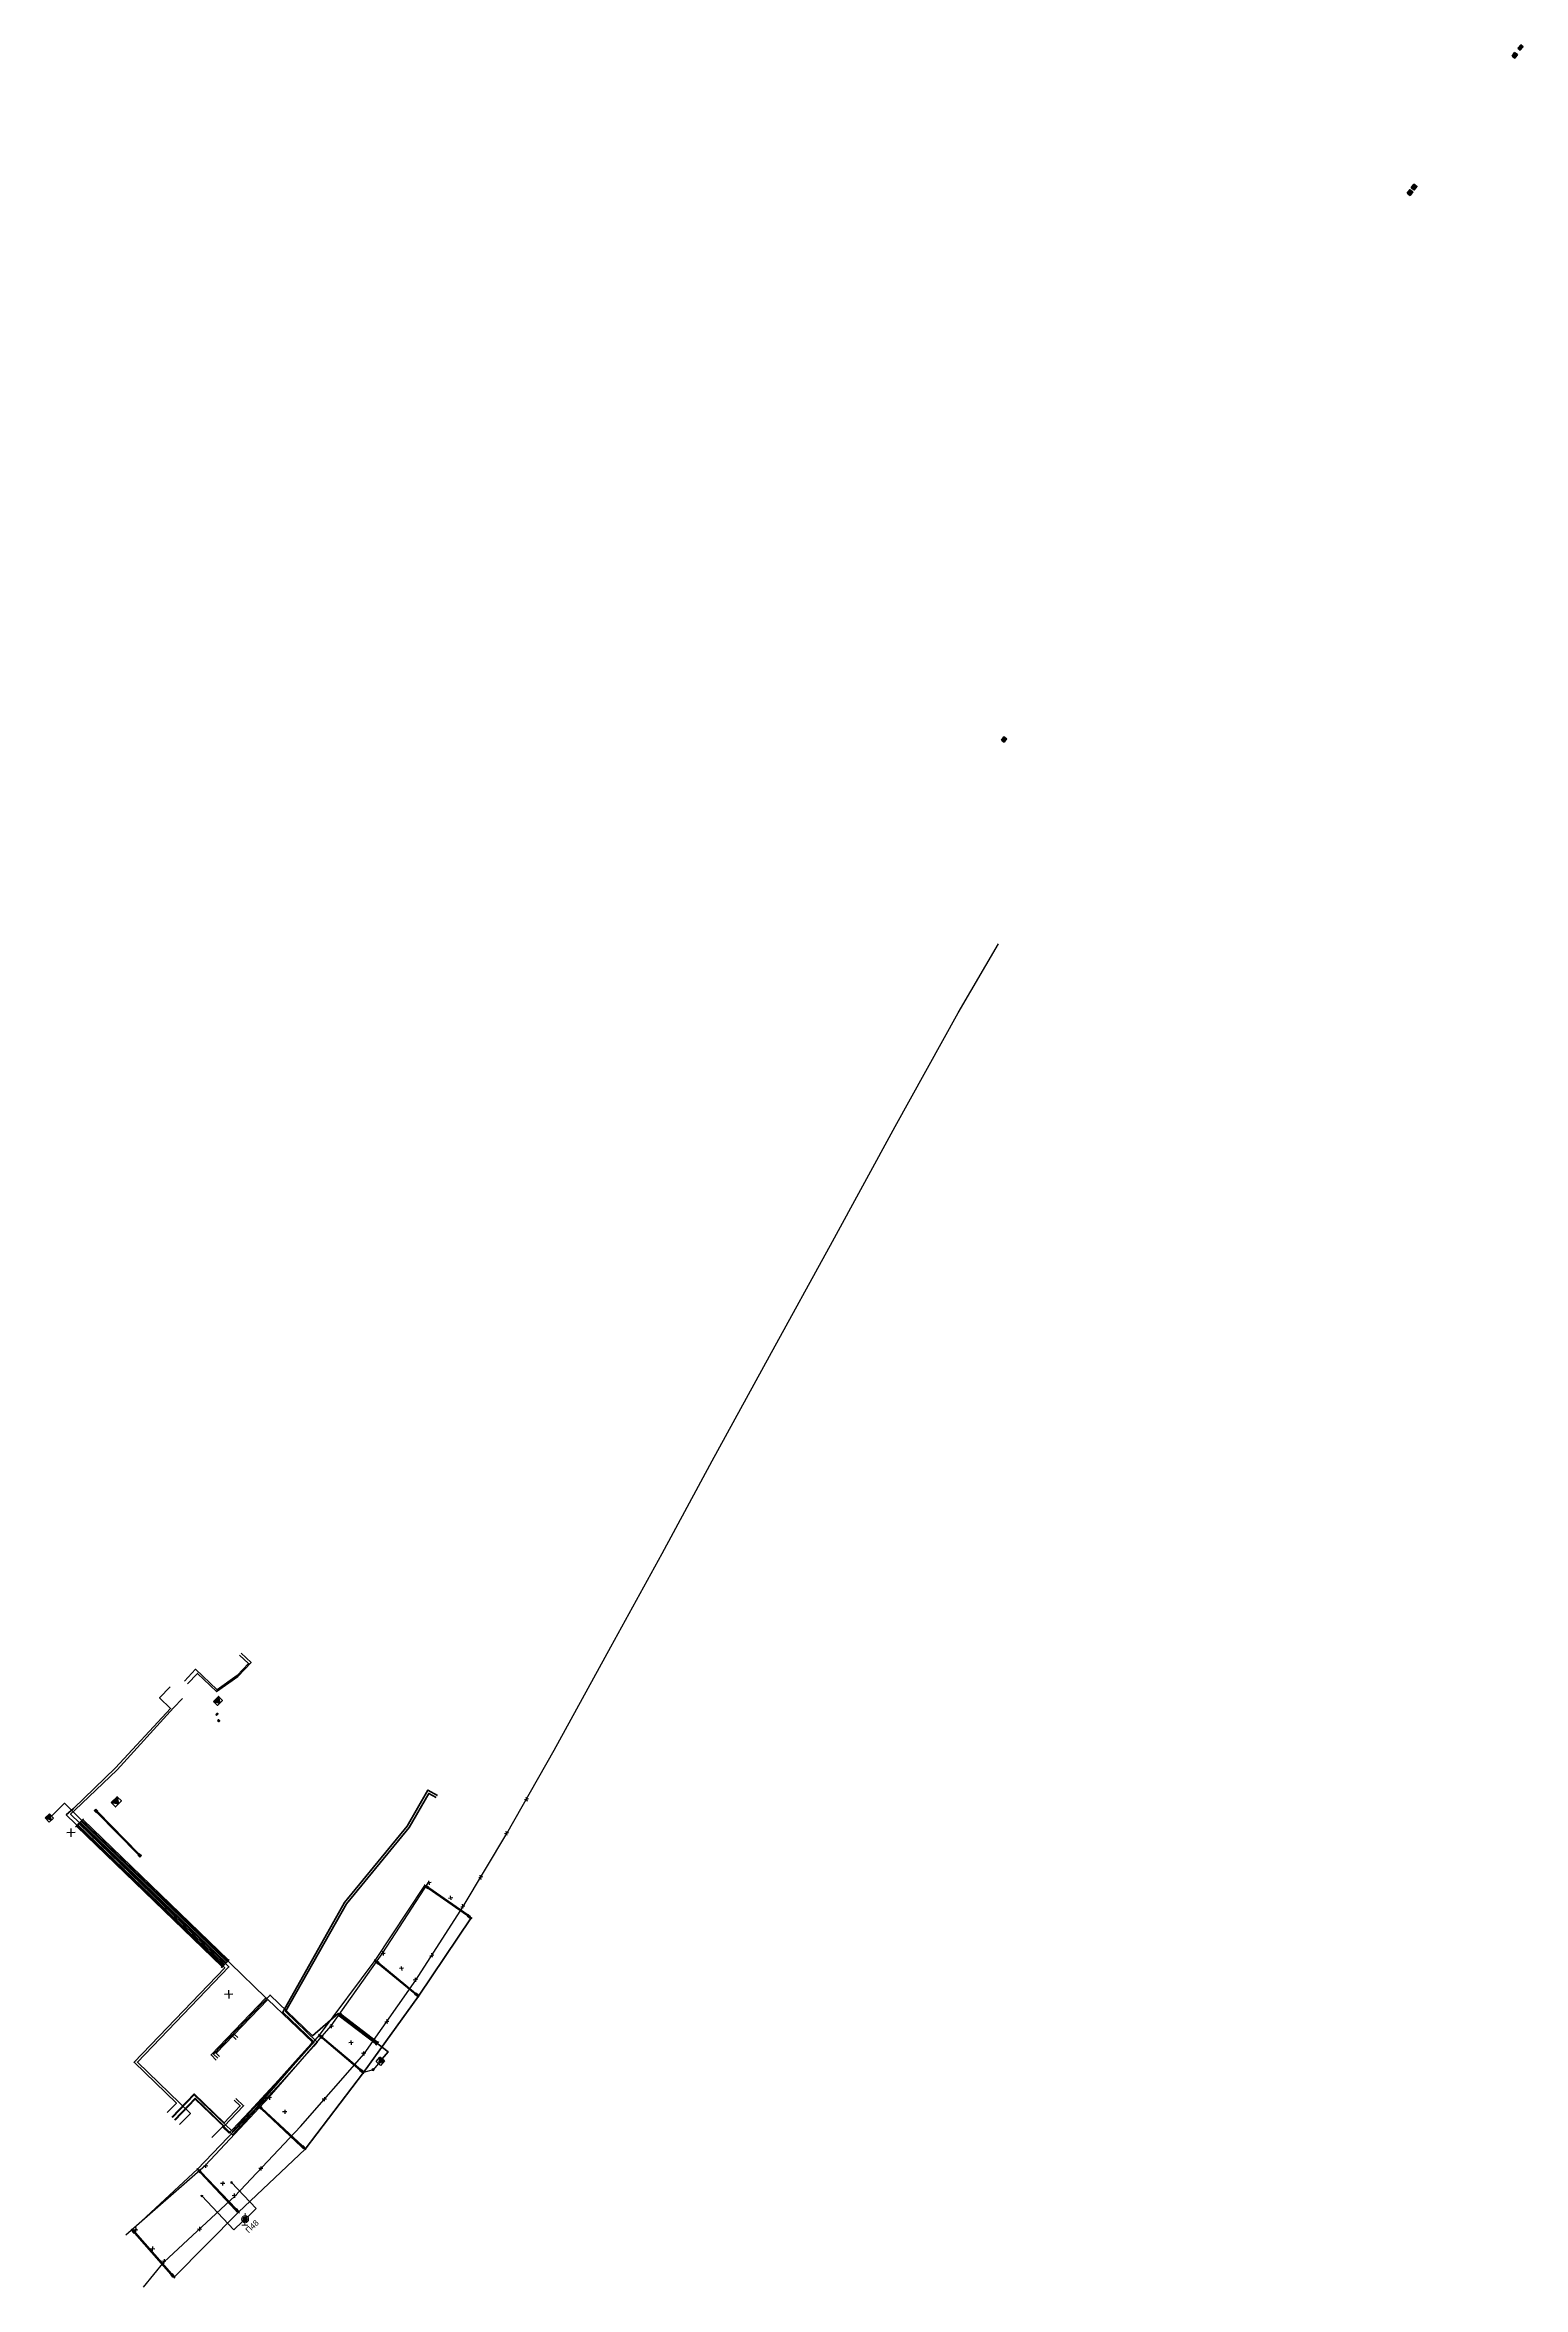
# Model space of a CAD drawing. Header units: metres. Extents: x -1 to 11335, y -5551 to 3.
# Drawn here: x 10712 to 11335, y -5551 to -4607 of the extents above; entities outside this region: 1.
import ezdxf
from ezdxf.lldxf.tags import DXFTag

# ---------------------------------------------------------------- set-up
doc = ezdxf.new("R2010")
doc.units = ezdxf.units.M
for name, pattern in [('$AUDIT_BAD_LTYPE1', [0]), ('CONTINOUS', [0]), ('Cплошная', [0])]:
    doc.linetypes.add(name, pattern=pattern)
for name, color, linetype, lineweight in [('_ПР_КС_Демонтаж', 1, 'Continuous', 30), ('_ПР_КС_Номер разъединителя', 1, 'Continuous', 13), ('_ПР_КС_Разъединитель', 1, 'Continuous', 15), ('МГТ_Консоль опоры КС', 1, 'Continuous', 40), ('МГТ_КС_ВЛ-10(6) кВ_ПР', 5, 'ВЛ ДПР', 40), ('МГТ_КС_Опора КС металл.', 7, 'Continuous', 15), ('МГТ_КС_Опора КС металл.ПР', 1, 'Continuous', 15), ('МГТ_КС_Ригель жп ПР', 1, 'Continuous', 20), ('МГТ_НВК_В1_СЕТЬ', 160, 'B1', 60), ('МГТ_НВК_В2_Сеть', 150, '$AUDIT_BAD_LTYPE1', 40), ('МГТ_ШУЭС', 250, 'Continuous', 5), ('МГТ_ЭС', 1, 'WK', 80), ('МГТ_ЭС_ВЛ-04 кВ', 7, 'Continuous', 30), ('МГТ_ЭС_ВЛ-10(6) кВ', 7, 'ВЛ ДПР', 30), ('МГТ_ЭС_ВЛ-10(6) кВ_ПР', 1, 'ЖДК_ВЛ2', 30), ('МГТ_ЭС_КЛ-04 кВ', 1, '2ПRКабельная_линия', 40), ('МГТ_ЭС_КЛ_10 кВ', 1, '2ПRКабельная_линия', 40), ('МГТ_ЭС_Опора ВЛ ж.б.', 1, 'Continuous', 15), ('МГТ_ЭС_Тр-ые подстанции', 7, 'Continuous', 40), ('МГТ_ЭС_Трансформаторная подстанция', 5, 'Continuous', 30)]:
    doc.layers.add(name, color=color, linetype=linetype, lineweight=lineweight)
doc.layers.add('С-ПС_блок', color=7, linetype='Continuous')
doc.layers.get('МГТ_НВК_В1_СЕТЬ').off()
doc.styles.add('1409_тхт0', font='calibri.ttf', dxfattribs={"width": 0.8, "oblique": 7})
doc.styles.add('ROMANS', font='ROMANS.shx', dxfattribs={"width": 0.6, "height": 4})
doc.styles.get("Standard").update_dxf_attribs({"font": 'arial.ttf'})
doc.styles.add('Р-131', font='P131.ttf')
doc.styles.add('ТипЛин', font='')
doc.styles.add('ЭС_', font='simplex.shx', dxfattribs={"width": 0.5, "oblique": 15})
doc.styles.get('ТипЛин').set_extended_font_data('GOST type B')
doc.linetypes.add('2ПRКабельная_линия', pattern='A,2,-1,["WК",ROMANS,S=0.1,R=0,X=-0.8,Y=-0.2],-0.25', length=3.25)
doc.linetypes.add('B1', pattern='A,16.258147,-2.141853,["В1",1409_тхт0,S=3,R=0,X=0,Y=-1.5],-6.426757,15.173243', length=40)
doc.linetypes.add('WK', pattern='A,50,-2,[" WK ",Standard,S=4,R=0,X=4,Y=-2],-25', length=77)
doc.linetypes.add('ВЛ ДПР', pattern='A,20,-2,["WL",ТипЛин,S=2,R=0,X=-1.2,Y=-1],-3,10', length=35)
doc.linetypes.add('ЖДК_ВЛ2', pattern='A,15.3,-2.35,["WL",Standard,S=1,R=0,X=-1.2,Y=-0.5],-2.35', length=20)
tags = doc.linetypes.add('КС_ВЛ-0.4 по КС', pattern='A,1.2,-0.2,["WL-0.4",ЭС_,S=0.1,R=0,X=-0.1,Y=-0.05],-0.5', length=1.9).pattern_tags.tags
tags[6] = DXFTag(74, 10)
doc.linetypes.add('ферма', pattern='A,1e-07,-0.5,[131,ltypeshp.shx,S=0.5,R=0,X=-0.5,Y=0],-1,[131,ltypeshp.shx,S=0.5,R=180,X=0.5,Y=0],-1e-07,[130,ltypeshp.shx,S=1.5,R=90,X=-0.5,Y=0.5],-1e-07,[130,ltypeshp.shx,S=1.5,R=90,X=-0.5,Y=-0.5],-0.5', length=2)

# ---------------------------------------------------------------- blocks, each defined once
blk = doc.blocks.new('ПГ')
at = {"layer": 'МГТ_НВК_В2_Сеть'}
h = blk.add_hatch(dxfattribs=at)
h.set_pattern_fill('ANGLE', color=256)
h.set_pattern_definition([(0, (0, 0), (0, 6.985), [5.08, -1.905]), (90, (0, 0), (-6.985, 4e-16), [5.08, -1.905])])
h.paths.add_polyline_path([(3316681.64, 259090.53), (3316681.64, 259089.03, 0.032667), (3316681.73, 259089.04, 0.936732)])
blk = doc.blocks.new('опора_1')
at = {"layer": 'МГТ_КС_Опора КС металл.'}
for points in [[(3529.65, -11586.62), (3529.66, -11587.12), (3530.16, -11587.12), (3530.15, -11586.62), (3529.65, -11586.62)], [(3529.65, -11586.62), (3530.16, -11587.12)], [(3529.66, -11587.12), (3530.15, -11586.62)]]:
    blk.add_lwpolyline(points, dxfattribs=at)
blk = doc.blocks.new('Трансформаторная подстанция')
at = {"linetype": 'Continuous'}
h = blk.add_hatch(color=256, dxfattribs=at)
h.dxf.hatch_style = 1
h.paths.add_polyline_path([(168175.4, -2359915.7), (168172.3, -2359911.1), (168170.5, -2359916.3)])
blk.add_lwpolyline([(168175.4, -2359915.7), (168170.5, -2359916.3), (168169.9, -2359911.4), (168174.8, -2359910.8)], close=True, dxfattribs=at)
blk.add_lwpolyline([(168175.4, -2359915.7), (168172.3, -2359911.1), (168170.5, -2359916.3), (168175.4, -2359915.7)], dxfattribs=at)
blk = doc.blocks.new('*U294')
at = {"color": 0, "lineweight": -2}
for p, q in [((-0.2, 15.2), (-1.1, -27.9)), ((0.8, 15.2), (-0.1, -27.9))]:
    blk.add_line(p, q, dxfattribs=at)
at = {"color": 7, "lineweight": -2, "ltscale": 5, "true_color": 0xffffff, "const_width": 1.7}
for points in [[(0.3, 15.2), (0.4, 17.7)], [(-0.6, -30.4), (-0.6, -27.9)]]:
    blk.add_lwpolyline(points, dxfattribs=at)
at = {"color": 0, "lineweight": -2}
for points in [[(-0.5, 15.2), (1.2, 15.2), (1.2, 17.7), (-0.5, 17.7)], [(-1.5, -30.4), (0.2, -30.4), (0.3, -27.9), (-1.4, -27.9)]]:
    blk.add_lwpolyline(points, close=True, dxfattribs=at)
blk = doc.blocks.new('*U295')
at = {"color": 0, "lineweight": -2}
for p, q in [((0.4, 15.2), (-2.3, -31.1)), ((1.4, 15.1), (-1.3, -31.2))]:
    blk.add_line(p, q, dxfattribs=at)
at = {"color": 7, "lineweight": -2, "ltscale": 5, "true_color": 0xffffff, "const_width": 1.7}
for points in [[(0.9, 15.2), (1, 17.6)], [(-1.9, -33.6), (-1.8, -31.1)]]:
    blk.add_lwpolyline(points, dxfattribs=at)
at = {"color": 0, "lineweight": -2}
for points in [[(0, 15.2), (1.7, 15.1), (1.9, 17.6), (0.2, 17.7)], [(-2.8, -33.6), (-1.1, -33.7), (-0.9, -31.2), (-2.6, -31.1)]]:
    blk.add_lwpolyline(points, close=True, dxfattribs=at)
blk = doc.blocks.new('*U296')
at = {"color": 0, "lineweight": -2}
for p, q in [((-1.1, 15.1), (0.7, -31.5)), ((-0.1, 15.2), (1.7, -31.4))]:
    blk.add_line(p, q, dxfattribs=at)
at = {"color": 7, "lineweight": -2, "ltscale": 5, "true_color": 0xffffff, "const_width": 1.7}
for points in [[(-0.6, 15.2), (-0.7, 17.7)], [(1.3, -33.9), (1.2, -31.4)]]:
    blk.add_lwpolyline(points, dxfattribs=at)
at = {"color": 0, "lineweight": -2}
for points in [[(-1.4, 15.1), (0.3, 15.2), (0.2, 17.7), (-1.5, 17.6)], [(0.5, -34), (2.2, -33.9), (2.1, -31.4), (0.4, -31.5)]]:
    blk.add_lwpolyline(points, close=True, dxfattribs=at)
blk = doc.blocks.new('*U297')
at = {"color": 0, "lineweight": -2}
for p, q in [((-1.7, 14.6), (1.8, -26.9)), ((-0.8, 14.7), (2.8, -26.8))]:
    blk.add_line(p, q, dxfattribs=at)
at = {"color": 7, "lineweight": -2, "ltscale": 5, "true_color": 0xffffff, "const_width": 1.7}
for points in [[(-1.2, 14.6), (-1.5, 17.1)], [(2.5, -29.3), (2.3, -26.8)]]:
    blk.add_lwpolyline(points, dxfattribs=at)
at = {"color": 0, "lineweight": -2}
for points in [[(-2.1, 14.6), (-0.4, 14.7), (-0.6, 17.2), (-2.3, 17.1)], [(1.7, -29.4), (3.3, -29.3), (3.1, -26.8), (1.4, -26.9)]]:
    blk.add_lwpolyline(points, close=True, dxfattribs=at)
blk = doc.blocks.new('*U298')
at = {"color": 0, "lineweight": -2}
for p, q in [((-3.1, 14.4), (4.1, -25.4)), ((-2.1, 14.6), (5.1, -25.2))]:
    blk.add_line(p, q, dxfattribs=at)
at = {"color": 7, "lineweight": -2, "ltscale": 5, "true_color": 0xffffff, "const_width": 1.7}
for points in [[(-2.6, 14.5), (-3.1, 16.9)], [(5, -27.7), (4.6, -25.3)]]:
    blk.add_lwpolyline(points, dxfattribs=at)
at = {"color": 0, "lineweight": -2}
for points in [[(-3.4, 14.3), (-1.8, 14.6), (-2.2, 17.1), (-3.9, 16.8)], [(4.2, -27.9), (5.8, -27.6), (5.4, -25.1), (3.7, -25.4)]]:
    blk.add_lwpolyline(points, close=True, dxfattribs=at)
blk = doc.blocks.new('*U299')
at = {"color": 0, "lineweight": -2}
for p, q in [((-2, 14.6), (2, -25.3)), ((-1, 14.7), (3, -25.2))]:
    blk.add_line(p, q, dxfattribs=at)
at = {"color": 7, "lineweight": -2, "ltscale": 5, "true_color": 0xffffff, "const_width": 1.7}
for points in [[(-1.5, 14.6), (-1.7, 17.1)], [(2.8, -27.8), (2.5, -25.3)]]:
    blk.add_lwpolyline(points, dxfattribs=at)
at = {"color": 0, "lineweight": -2}
for points in [[(-2.3, 14.5), (-0.6, 14.7), (-0.9, 17.2), (-2.6, 17)], [(1.9, -27.9), (3.6, -27.7), (3.4, -25.2), (1.7, -25.4)]]:
    blk.add_lwpolyline(points, close=True, dxfattribs=at)
blk = doc.blocks.new('*U300')
at = {"color": 0, "lineweight": -2}
for p, q in [((1.24, -1.24), (-1.24, 1.24)), ((-1.24, -1.24), (1.24, 1.24))]:
    blk.add_line(p, q, dxfattribs=at)
blk = doc.blocks.new('_Опора')
h = blk.add_hatch(color=256)
edge = h.paths.add_edge_path()
edge.add_arc((168130.52, -2359877.99), 0.442, 9.38245, 369.38245)
edge = h.paths.add_edge_path(flags=16)
edge.add_arc((168130.52, -2359877.99), 0.203, 9.38245, 369.38245)
h = blk.add_hatch(color=0)
edge = h.paths.add_edge_path()
edge.add_arc((168130.52, -2359877.99), 0.125, 0, 360)
at = {"color": 0}
for radius in [0.52, 0.125]:
    blk.add_circle((168130.52, -2359877.99), radius, dxfattribs=at)
blk = doc.blocks.new('*U303')
at = {"layer": 'МГТ_ЭС', "linetype": 'Cплошная', "lineweight": 35}
blk.add_hatch(color=1, dxfattribs=at).paths.add_polyline_path([(-22, 38.8), (-23.8, 37.9), (-3.1, -0.5), (-1.3, 0.5)])
at = {"layer": 'МГТ_ЭС', "color": 1, "linetype": 'Cплошная', "lineweight": 35}
for p, q in [((-23.8, 37.9), (-24.7, 37.4)), ((-23.8, 37.9), (-22, 38.8)), ((-3.1, -0.5), (-23.8, 37.9)), ((-22, 38.8), (-21.2, 39.3)), ((-22, 38.8), (-1.3, 0.5)), ((-1.3, 0.5), (-3.1, -0.5)), ((-1.3, 0.5), (-0.4, 0.9)), ((-3.1, -0.5), (-3.9, -1))]:
    blk.add_line(p, q, dxfattribs=at)
blk = doc.blocks.new('*U304')
at = {"layer": 'МГТ_ЭС', "linetype": 'Cплошная', "lineweight": 35}
blk.add_hatch(color=1, dxfattribs=at).paths.add_polyline_path([(-91.2, 166.9), (-92.9, 166), (-3.1, -0.5), (-1.3, 0.5)])
at = {"layer": 'МГТ_ЭС', "color": 1, "linetype": 'Cплошная', "lineweight": 35}
for p, q in [((-92.9, 166), (-93.8, 165.5)), ((-92.9, 166), (-91.2, 166.9)), ((-3.1, -0.5), (-92.9, 166)), ((-91.2, 166.9), (-90.3, 167.4)), ((-91.2, 166.9), (-1.3, 0.5)), ((-1.3, 0.5), (-3.1, -0.5)), ((-1.3, 0.5), (-0.4, 0.9)), ((-3.1, -0.5), (-3.9, -1))]:
    blk.add_line(p, q, dxfattribs=at)
blk = doc.blocks.new('*U306')
at = {"layer": 'С-ПС_блок', "linetype": 'CONTINOUS', "lineweight": -2}
h = blk.add_hatch(color=0, dxfattribs=at)
h.dxf.hatch_style = 1
h.paths.add_polyline_path([(22.1, 23.4, 1), (22.6, 22, 1)])
h = blk.add_hatch(color=0, dxfattribs=at)
h.dxf.hatch_style = 1
h.paths.add_polyline_path([(-10.2, -1.9, 1), (-8.8, -5.6, 1)])
h = blk.add_hatch(color=0, dxfattribs=at)
h.dxf.hatch_style = 1
h.paths.add_polyline_path([(23.2, -4.1, 1), (23.7, -5.5, 1)])
at = {"color": 0, "linetype": 'CONTINOUS', "lineweight": -2}
for points in [[(-15.1, -4), (-13.1, 0.6)], [(-4.9, -5.7), (-14.1, -1.7)]]:
    blk.add_lwpolyline(points, dxfattribs=at)
at = {"layer": 'С-ПС_блок', "color": 0, "linetype": 'CONTINOUS', "lineweight": -2}
for points in [[(-10.6, -0.9), (-14.2, 8.4), (22.3, 22.7)], [(-8.4, -6.5), (-4.7, -15.8), (23.4, -4.8)]]:
    blk.add_lwpolyline(points, dxfattribs=at)
for centre, radius in [((22.3, 22.7), 0.75), ((-9.5, -3.7), 3), ((-9.5, -3.7), 2), ((23.4, -4.8), 0.75)]:
    blk.add_circle(centre, radius, dxfattribs=at)
blk = doc.blocks.new('*U307')
at = {"color": 0, "lineweight": -2}
for p, q in [((-0.6, -13), (-0.3, 36.9)), ((0.4, -13), (0.7, 36.9))]:
    blk.add_line(p, q, dxfattribs=at)
at = {"color": 7, "lineweight": -2, "ltscale": 5, "true_color": 0xffffff, "const_width": 1.7}
for points in [[(0.2, 39.4), (0.2, 36.9)], [(-0.1, -13), (-0.1, -15.5)]]:
    blk.add_lwpolyline(points, dxfattribs=at)
at = {"color": 0, "lineweight": -2}
for points in [[(1, 39.4), (-0.7, 39.4), (-0.7, 36.9), (1, 36.9)], [(0.8, -13), (-0.9, -13), (-0.9, -15.5), (0.8, -15.5)]]:
    blk.add_lwpolyline(points, close=True, dxfattribs=at)

msp = doc.modelspace()

# ---------------------------------------------------------------- hatches: boundary and pattern name
at = {"layer": 'МГТ_ШУЭС', "linetype": 'ByBlock'}
h = msp.add_hatch(dxfattribs=at)
h.set_pattern_fill('ANGLE', color=256)
h.set_pattern_definition([(48.931164, (9.5574, 13.8104), (-5.266137, 4.5889024), [5.08, -1.905]), (138.931164, (9.5574, 13.8104), (-4.5889024, -5.266137), [5.08, -1.905])])
h.paths.add_polyline_path([(11131.33, -5014.49), (11132.82, -5015.79), (11135.42, -5012.81)])
h = msp.add_hatch(dxfattribs=at)
h.set_pattern_fill('ANGLE', color=256)
h.set_pattern_definition([(48.931164, (12.3534, -5.25), (-5.266137, 4.5889024), [5.08, -1.905]), (138.931164, (12.3534, -5.25), (-4.5889024, -5.266137), [5.08, -1.905])])
h.paths.add_polyline_path([(11135, -5025.02), (11136.49, -5026.32), (11139.09, -5023.34)])
at = {"layer": 'МГТ_ЭС_Тр-ые подстанции'}
h = msp.add_hatch(color=256, dxfattribs=at)
h.dxf.hatch_style = 1
h.paths.add_polyline_path([(11332.94, -4607.46), (11334.53, -4607.63), (11333.34, -4609.01)])
h = msp.add_hatch(color=256, dxfattribs=at)
h.dxf.hatch_style = 1
h.paths.add_polyline_path([(11330.37, -4610.78), (11332.1, -4610.86), (11331.02, -4612.38)])
h = msp.add_hatch(color=256, dxfattribs=at)
h.dxf.hatch_style = 1
h.paths.add_polyline_path([(11287.95, -4666.23), (11289.74, -4666.41), (11288.63, -4667.89)])
h = msp.add_hatch(color=256, dxfattribs=at)
h.dxf.hatch_style = 1
h.paths.add_polyline_path([(11286.21, -4668.55), (11287.99, -4668.73), (11286.88, -4670.22)])
h = msp.add_hatch(color=256, dxfattribs=at)
h.dxf.hatch_style = 1
h.paths.add_polyline_path([(11115.25, -4898.98), (11116.92, -4899.14), (11115.88, -4900.53)])
h = msp.add_hatch(color=256, dxfattribs=at)
h.dxf.hatch_style = 1
h.paths.add_polyline_path([(10782.81, -5304.66), (10784.94, -5302.58), (10785.48, -5305.37)])
h = msp.add_hatch(color=256, dxfattribs=at)
h.dxf.hatch_style = 1
h.paths.add_polyline_path([(10739.66, -5347.3), (10742.18, -5344.82), (10742.73, -5347.83)])

# ---------------------------------------------------------------- linework, layer by layer
at = {"layer": 'МГТ_Консоль опоры КС'}
for p, q in [((10872.3, -5382.54), (10871.48, -5381.97)), ((10891.71, -5396.14), (10890.89, -5395.56)), ((10851.32, -5414.15), (10850.55, -5413.52)), ((10869.49, -5429.13), (10868.72, -5428.5)), ((10827.77, -5445.55), (10827.01, -5444.9)), ((10846.3, -5461.3), (10845.54, -5460.65)), ((10802.13, -5475.29), (10801.4, -5474.6)), ((10821.75, -5493.58), (10821.02, -5492.9)), ((10776.45, -5502.08), (10775.77, -5501.36)), ((10793.72, -5520.24), (10793.03, -5519.52)), ((10748.88, -5527.64), (10748.22, -5526.89)), ((10766.56, -5547.63), (10765.9, -5546.88))]:
    msp.add_line(p, q, dxfattribs=at)
at = {"layer": 'МГТ_КС_ВЛ-10(6) кВ_ПР'}
msp.add_lwpolyline([(10766.23, -5547.25), (10793.37, -5519.87), (10821.38, -5493.24), (10845.92, -5460.98), (10869.1, -5428.82), (10891.3, -5395.85)], dxfattribs=at)
at = {"layer": 'МГТ_КС_Ригель жп ПР', "linetype": 'ферма'}
for points in [[(10733.75, -5351.22), (10751.23, -5369.01)], [(10873.33, -5383.26), (10889.87, -5394.85)], [(10852.28, -5414.95), (10867.75, -5427.7)], [(10828.72, -5446.36), (10844.59, -5459.84)], [(10803.05, -5476.14), (10820.1, -5492.05)], [(10777.32, -5502.99), (10792.17, -5518.61)], [(10749.71, -5528.58), (10765.07, -5545.94)]]:
    msp.add_lwpolyline(points, dxfattribs=at)
at = {"layer": 'МГТ_ЭС_ВЛ-04 кВ', "linetype": 'КС_ВЛ-0.4 по КС', "ltscale": 15}
msp.add_lwpolyline([(10745.85, -5529.39), (10779.46, -5500), (10806.19, -5471.41), (10832.31, -5441.26), (10854.08, -5410.6), (10873.43, -5380.9)], dxfattribs=at)
at = {"layer": 'МГТ_ЭС_ВЛ-04 кВ', "color": 5, "linetype": 'КС_ВЛ-0.4 по КС', "ltscale": 15}
msp.add_lwpolyline([(10748.55, -5527.27), (10776.11, -5501.72), (10801.77, -5474.94), (10827.39, -5445.22), (10850.93, -5413.84), (10871.89, -5382.26)], dxfattribs=at)
at = {"layer": 'МГТ_ЭС_ВЛ-10(6) кВ'}
msp.add_lwpolyline([(10753.25, -5551.41), (10762.07, -5540.74), (10791.72, -5513.05), (10819.43, -5483.76), (10846.25, -5453.12), (10868.02, -5422.08), (10888.02, -5391.1), (10906.39, -5360.33), (10926.36, -5325.15), (10950.25, -5281.66), (10971.79, -5242.27), (10992.86, -5203.32), (11017.07, -5159.23), (11043.6, -5110.84), (11070, -5062.51), (11096.49, -5014.54), (11113.44, -4985.52)], dxfattribs=at)
at = {"layer": 'МГТ_ЭС_ВЛ-10(6) кВ_ПР'}
msp.add_lwpolyline([(10852.26, -5457.17), (10850, -5459.84), (10845.92, -5460.98)], dxfattribs=at)
at = {"layer": 'МГТ_ЭС_КЛ-04 кВ', "color": 230, "ltscale": 3}
msp.add_line((10790.11, -5444.91), (10792.31, -5447.02), dxfattribs=at)
at = {"layer": 'МГТ_ЭС_КЛ-04 кВ', "ltscale": 3}
msp.add_line((10791.57, -5444.83), (10793.05, -5446.25), dxfattribs=at)
for points in [[(10770.52, -5296.09), (10775.26, -5291.09), (10784.38, -5299.73), (10792.73, -5293.73), (10797.55, -5288.64), (10793.78, -5285.11)], [(10771.88, -5297.27), (10776.05, -5292.86), (10784.13, -5300.52), (10793.06, -5294.11), (10798.6, -5288.26), (10794.46, -5284.38)], [(10766.59, -5481.05), (10775.1, -5472.18), (10790.78, -5487.22), (10794.45, -5483.32), (10798.99, -5478.43), (10805.82, -5471.07), (10811.26, -5465.2), (10819.51, -5456.01), (10825.01, -5449.86), (10826.54, -5448.14), (10813.19, -5435.34), (10838.78, -5389.89), (10865.22, -5357.76), (10873.47, -5343.39), (10876.62, -5345.2)], [(10782.16, -5488.36), (10786.52, -5483.82), (10789.34, -5486.53), (10790.73, -5485.09), (10793.35, -5482.3), (10797.9, -5477.4), (10804.72, -5470.05), (10810.15, -5464.18), (10818.4, -5455.01), (10823.89, -5448.86), (10824.46, -5448.22), (10805.63, -5430.17), (10783.86, -5452.86), (10785.34, -5454.28)], [(10853.88, -5455.27), (10856.41, -5452.3), (10835.32, -5436.11), (10824.52, -5445.5), (10806.65, -5428.38), (10782.81, -5453.24), (10784.65, -5455)], [(10766.41, -5480.88), (10775.09, -5471.83), (10787.3, -5483.53), (10795.46, -5475.02), (10792.17, -5471.87)]]:
    msp.add_lwpolyline(points, dxfattribs=at)
at = {"layer": 'МГТ_ЭС_КЛ-04 кВ', "color": 230, "ltscale": 3}
for points in [[(10765.47, -5479.98), (10774.67, -5470.38), (10790.75, -5485.8), (10793.71, -5482.64), (10798.26, -5477.75), (10805.09, -5470.39), (10810.52, -5464.52), (10818.77, -5455.34), (10824.26, -5449.19), (10825.15, -5448.2), (10811.94, -5435.52), (10837.95, -5389.32), (10864.4, -5357.19), (10873.1, -5342.03), (10877.12, -5344.33)], [(10783.96, -5455.73), (10781.76, -5453.61), (10804.9, -5429.48), (10789.78, -5414.94), (10726.5, -5353.95), (10720.08, -5347.58), (10714.61, -5352.93)], [(10765.29, -5479.8), (10774.66, -5470.03), (10787.27, -5482.12), (10794.05, -5475.05), (10791.48, -5472.6)]]:
    msp.add_lwpolyline(points, dxfattribs=at)
at = {"layer": 'МГТ_ЭС_КЛ_10 кВ', "ltscale": 3}
for points in [[(10763.3, -5477.89), (10767.18, -5473.92), (10749.31, -5456.65), (10787.53, -5416.91), (10720.73, -5352.48), (10723.77, -5349.73), (10741.48, -5332.69), (10764.73, -5307.6), (10760.07, -5303.18), (10764.54, -5298.47)], [(10768.54, -5482.92), (10773.06, -5478.21), (10750.72, -5456.62), (10789.28, -5416.51), (10722.58, -5352.15), (10724.45, -5350.46), (10742.17, -5333.41), (10765.99, -5307.41), (10769.76, -5303.42)]]:
    msp.add_lwpolyline(points, dxfattribs=at)
at = {"layer": 'МГТ_ЭС_Тр-ые подстанции'}
for points in [[(11332.34, -4608.16), (11333.53, -4606.77), (11334.53, -4607.63), (11333.34, -4609.01)], [(11332.94, -4607.46), (11334.53, -4607.63), (11333.34, -4609.01)], [(11329.84, -4611.55), (11330.91, -4610.02), (11332.08, -4610.85), (11331.02, -4612.38)], [(11330.37, -4610.78), (11332.1, -4610.86), (11331.02, -4612.38)], [(11287.4, -4666.97), (11288.51, -4665.49), (11289.74, -4666.41), (11288.63, -4667.89)], [(11287.95, -4666.23), (11289.74, -4666.41), (11288.63, -4667.89)], [(11285.65, -4669.29), (11286.76, -4667.81), (11287.99, -4668.74), (11286.88, -4670.22)], [(11286.21, -4668.55), (11287.99, -4668.73), (11286.88, -4670.22)], [(11114.73, -4899.68), (11115.77, -4898.28), (11116.92, -4899.14), (11115.88, -4900.53)], [(11115.25, -4898.98), (11116.92, -4899.14), (11115.88, -4900.53)], [(10782.81, -5304.66), (10784.94, -5302.58), (10786.58, -5304.29), (10784.47, -5306.36)], [(10782.81, -5304.66), (10784.94, -5302.58), (10785.48, -5305.37)], [(10784.53, -5312.65), (10784.87, -5312.29), (10785.42, -5312.8), (10785.08, -5313.16)], [(10739.66, -5347.3), (10742.18, -5344.82), (10743.98, -5346.59), (10741.48, -5349.07)], [(10739.66, -5347.3), (10742.18, -5344.82), (10742.73, -5347.83)]]:
    msp.add_lwpolyline(points, close=True, dxfattribs=at)
at = {"layer": 'МГТ_ЭС_Тр-ые подстанции', "color": 1}
msp.add_lwpolyline([(10784.34, -5309.61), (10784.7, -5309.95), (10784.19, -5310.49), (10783.82, -5310.15)], close=True, dxfattribs=at)

# ---------------------------------------------------------------- block references
at = {"layer": '_ПР_КС_Демонтаж'}
for p, xscale, yscale, zscale, rotation in [((10914.64, -5345.79, 0), 0.4999999999999993, 0.4999999999999993, 0.4999999999999993, 240.4300842688499), ((10906.18, -5360.2), 0.4999999999999998, 0.4999999999999998, 0.4999999999999998, 146.9679575347884), ((10873.64, -5381.04), 0.4999999999999998, 0.4999999999999998, 0.4999999999999998, 326.9179067218035), ((10895.38, -5378.77), 0.4999999999999994, 0.4999999999999994, 0.4999999999999994, 59.15661545573366), ((10882.73, -5387.41), 0.4999999999999996, 0.4999999999999996, 0.4999999999999996, 324.9389513066998), ((10887.81, -5390.96), 0.4999999999999997, 0.4999999999999997, 0.4999999999999997, 327.0284870358003), ((10854.27, -5410.76), 0.4999999999999998, 0.4999999999999998, 0.4999999999999998, 320.3884732140459), ((10874.8, -5411.58), 0.4999999999999994, 0.4999999999999994, 0.4999999999999994, 237.157901985089), ((10862.01, -5417.14), 0.4999999999999997, 0.4999999999999997, 0.4999999999999997, 140.475218472355), ((10867.82, -5421.93), 0.4999999999999996, 0.4999999999999996, 0.4999999999999996, 141.9689326967699), ((10832.5, -5441.43), 0.4999999999999999, 0.4999999999999999, 0.4999999999999999, 319.5696041564012), ((10855.81, -5439.48), 0.4999999999999995, 0.4999999999999995, 0.4999999999999995, 234.9517416788624), ((10840.74, -5448.43), 0.4999999999999996, 0.4999999999999996, 0.4999999999999996, 139.6387482880081), ((10846.06, -5452.96), 0.4999999999999996, 0.4999999999999996, 0.4999999999999996, 139.1192255383921), ((10806.37, -5471.58), 0.5, 0.5, 0.5, 136.599953671482), ((10812.81, -5477.58), 0.4999999999999996, 0.4999999999999996, 0.4999999999999996, 136.7301569477717), ((10829.5, -5472.25), 0.4999999999999995, 0.4999999999999995, 0.4999999999999995, 133.5315822791102), ((10779.58, -5500.29), 0.5, 0.5, 0.5, 310.7769294008023), ((10786.65, -5507.73), 0.4999999999999996, 0.4999999999999996, 0.4999999999999996, 133.5315822791102), ((10802.72, -5501.42), 0.4999999999999995, 0.4999999999999995, 0.4999999999999995, 133.5315822791102), ((10791.55, -5512.88), 0.4999999999999996, 0.4999999999999996, 0.4999999999999996, 136.7301569477717), ((10776.9, -5526.9), 0.4999999999999995, 0.4999999999999995, 0.4999999999999995, 223.0340919934123), ((10750.09, -5527.2), 0.5, 0.5, 0.5, 310.7769294008023), ((10757.18, -5535.22), 0.4999999999999995, 0.4999999999999995, 0.4999999999999995, 311.4911783835046), ((10761.9, -5540.55), 0.5, 0.5, 0.5, 131.8284865162597)]:
    msp.add_blockref('*U300', p, dxfattribs=dict(at, xscale=xscale, yscale=yscale, zscale=zscale, rotation=rotation))
at = {"layer": '_ПР_КС_Демонтаж', "rotation": 135.8069294551395}
for p in [(10722.72, -5359.96), (10789.18, -5428.04)]:
    msp.add_blockref('*U300', p, dxfattribs=at)
at = {"layer": '_ПР_КС_Разъединитель', "xscale": 0.4999999999999995, "yscale": 0.4999999999999995, "zscale": 0.4999999999999995, "rotation": 112.1137103395048}
msp.add_blockref('*U306', (10792.6, -5519.06), dxfattribs=at)
at = {"layer": 'МГТ_КС_Опора КС металл.'}
for p, rotation in [((-743.84, -1953.22), 56.61771721363539), ((-290.01, -665.16), 49.99090317676994), ((-251.14, -555.87), 49.26941464823312), ((-198.84, -480.43), 48.81903608101556), ((0, 0), 46.20238363442169), ((554.61, 1012.52), 40.37935936393176)]:
    msp.add_blockref('опора_1', p, dxfattribs=dict(at, rotation=rotation))
at = {"layer": 'МГТ_КС_Опора КС металл.ПР', "xscale": 0.5, "yscale": 0.5, "zscale": 0.5, "rotation": 44.76817024608435}
for name, p in [('*U297', (5.84, -4.96)), ('*U307', (10746.68, -5364.38)), ('*U298', (10879.35, -5387.48)), ('*U299', (10857.95, -5419.62)), ('*U297', (10834.32, -5451.11)), ('*U296', (10808.6, -5481.31)), ('*U294', (10782.54, -5508.49)), ('*U295', (10754.74, -5534.26))]:
    msp.add_blockref(name, p, dxfattribs=at)
at = {"layer": 'МГТ_НВК_В1_СЕТЬ', "xscale": -1.004999999999999, "yscale": 1.005, "zscale": 1.005}
for p, rotation in [((2462463.6, -2278548), 321.6306543615457), ((2157394.35, 2558003.57, 0.06), 54.52417381974496), ((2157362.68, 2557951.79, 0.1), 54.52417381974496)]:
    msp.add_blockref('ПГ', p, dxfattribs=dict(at, rotation=rotation))
at = {"layer": 'МГТ_ЭС', "xscale": 0.4511697925558729, "yscale": 0.4511697925558729, "zscale": 0.4511697925558729}
for name, p, rotation in [('*U304', (10787.7, -5415.86), 17.66842087835024), ('*U304', (10788.73, -5414.79), 17.66842087835023), ('*U304', (10789.76, -5413.72), 17.66842087835023), ('*U303', (10852.6, -5448.27), 24.14149650869116)]:
    msp.add_blockref(name, p, dxfattribs=dict(at, rotation=rotation))
at = {"layer": 'МГТ_ЭС_Опора ВЛ ж.б.', "xscale": 0.9608067370121296, "yscale": 0.9608067370121296, "zscale": 0.9608067370121296, "rotation": 46.20238363442169}
msp.add_blockref('_Опора', (-1737529.42, 1447229.8), dxfattribs=at)
at = {"layer": 'МГТ_ЭС_Трансформаторная подстанция', "linetype": 'CONTINOUS', "xscale": 0.4999999999999999, "yscale": 0.4999999999999999, "zscale": 0.4999999999999999}
for p, rotation in [((766758.78, -915169.33), 215.6500149366789), ((-800124.59, -866666.85), 132.6445292333322)]:
    msp.add_blockref('Трансформаторная подстанция', p, dxfattribs=dict(at, rotation=rotation))

# ---------------------------------------------------------------- texts
at = {"layer": '_ПР_КС_Номер разъединителя', "lineweight": 30, "ltscale": 100, "insert": (10798.18, -5524.93), "char_height": 2.5, "width": 6.9043, "attachment_point": 2, "rotation": 43.55286, "style": 'Р-131'}
msp.add_mtext('П48', dxfattribs=at)

doc.saveas('drawing.dxf')
